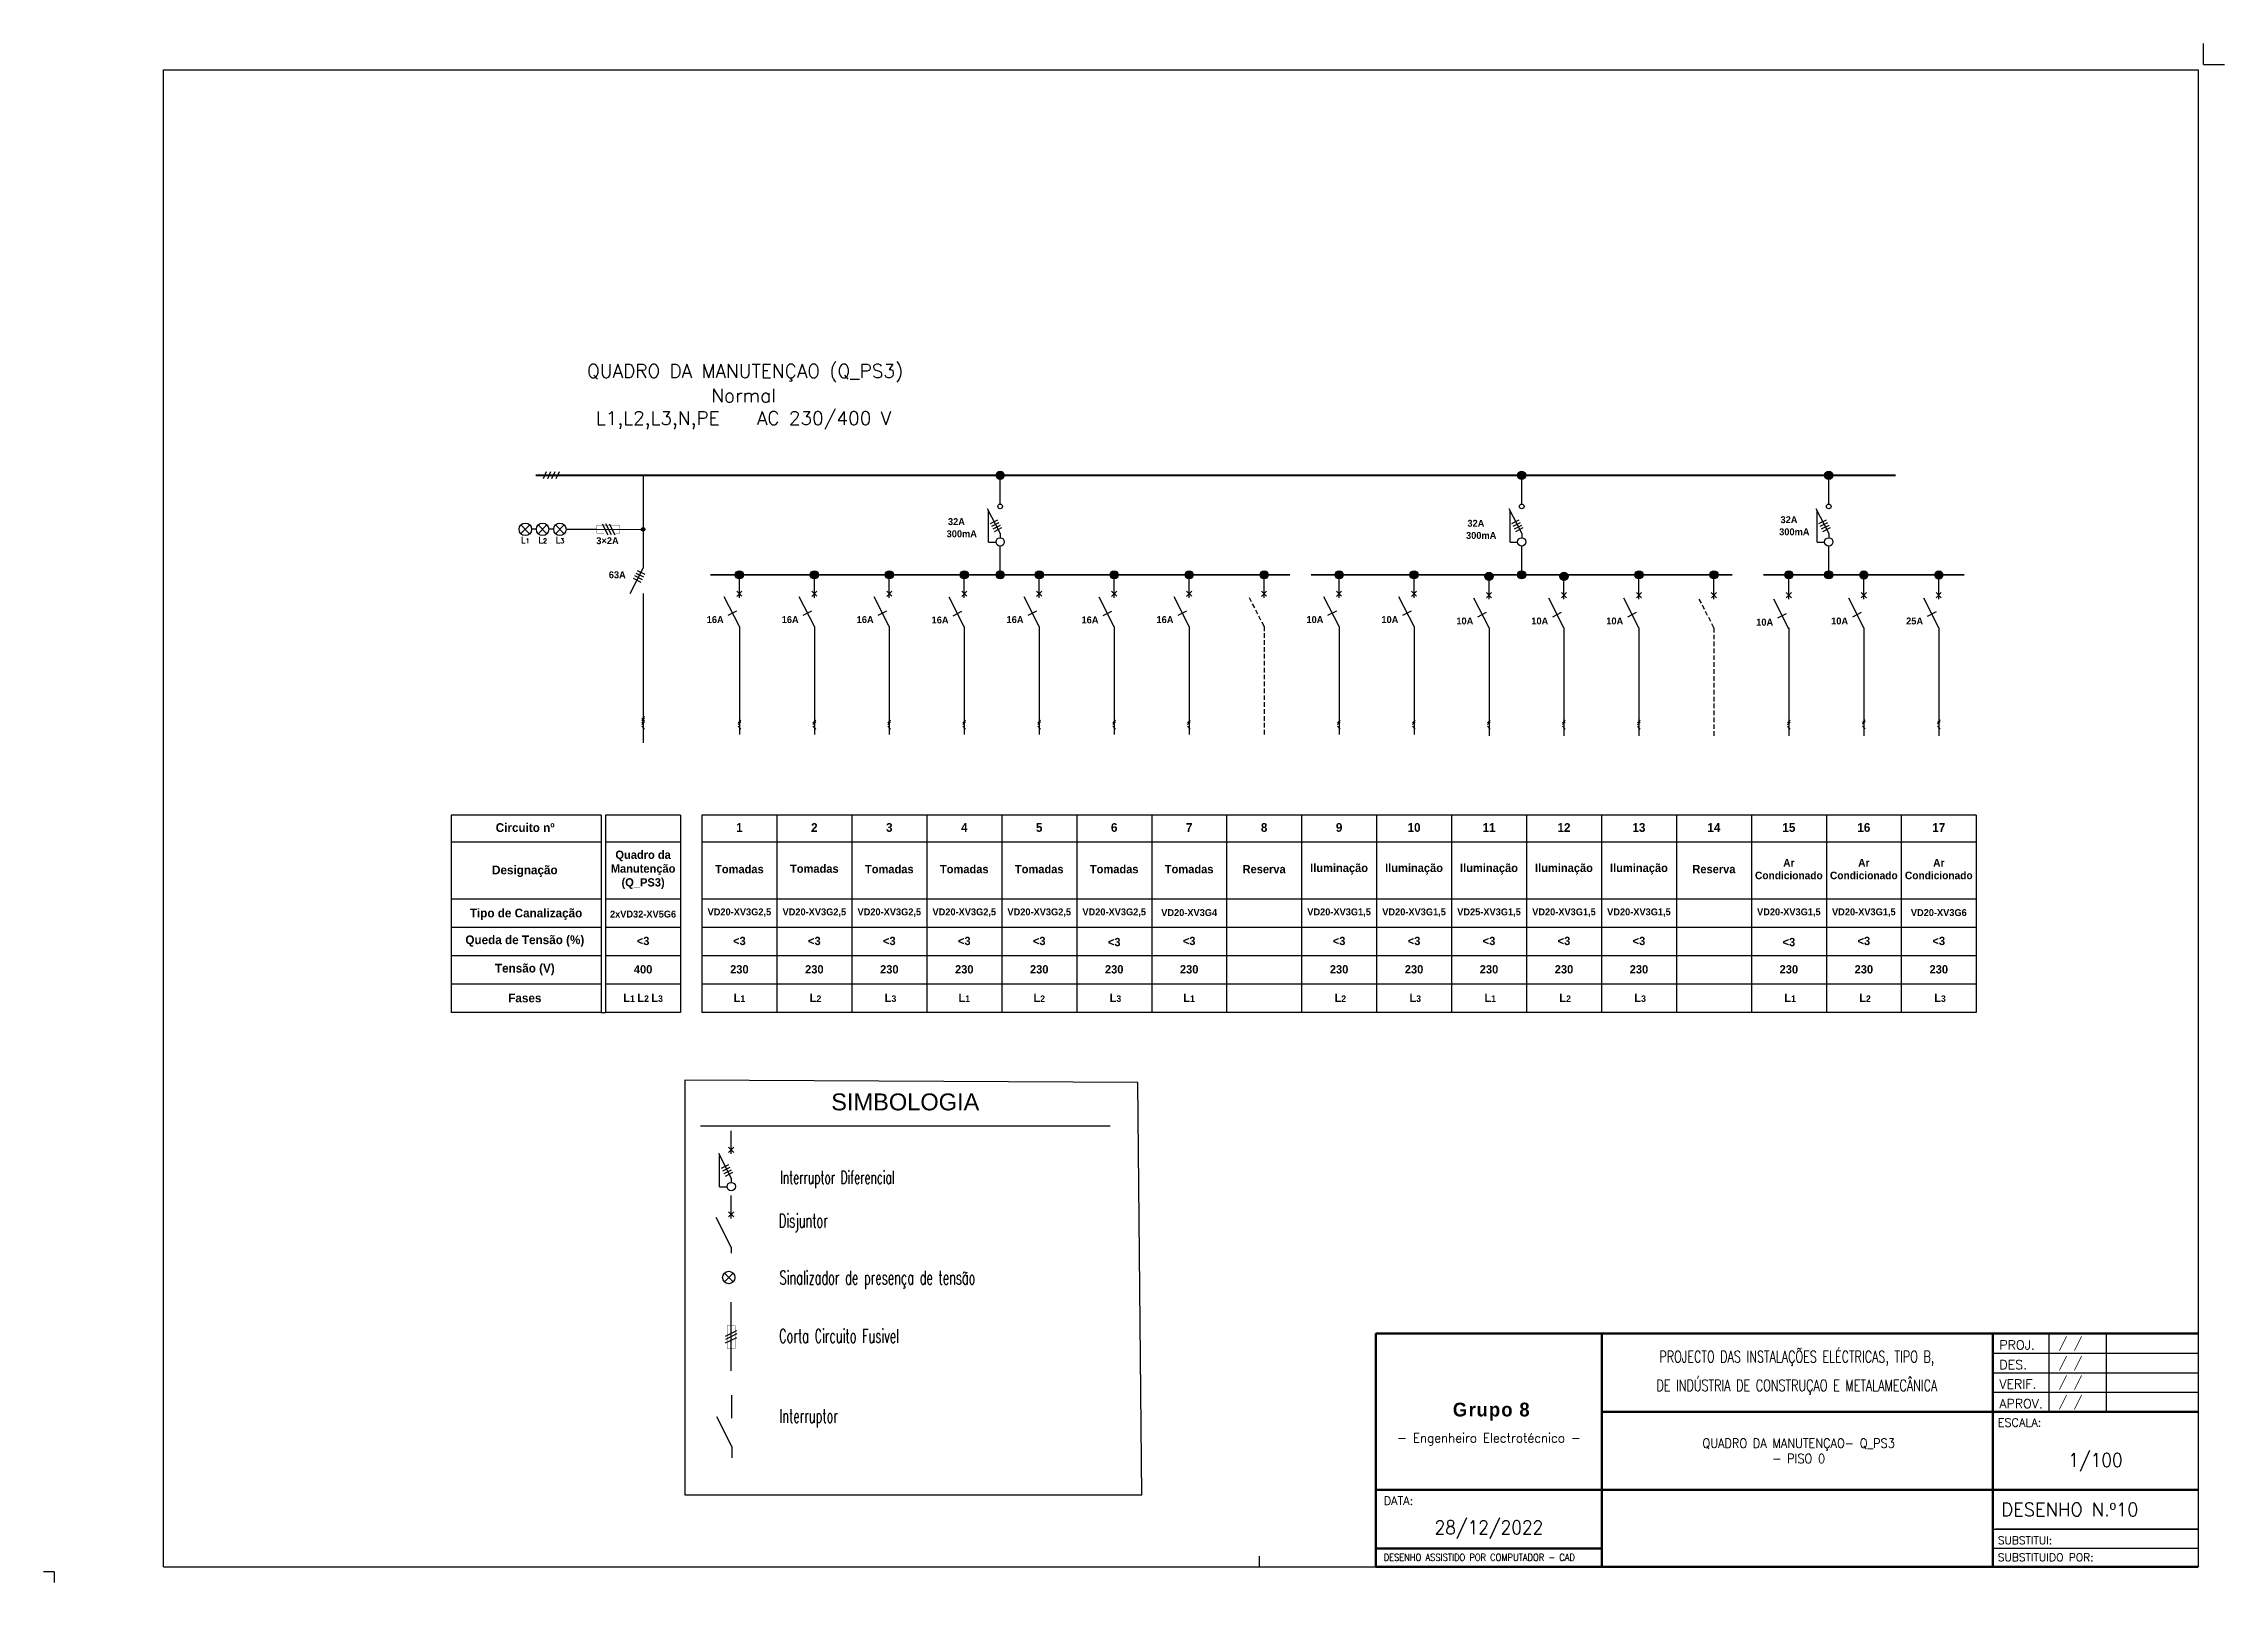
# Model space of a CAD drawing. Extents: x -8 to 729, y -363 to 534.
# Drawn here: x 504.9 to 599.7, y -111.2 to -44.3 of the extents above; entities that cross this region are included whole.
import ezdxf
from ezdxf.enums import TextEntityAlignment as Align

# ---------------------------------------------------------------- set-up
doc = ezdxf.new("R2010")
doc.units = 0
doc.header["$LTSCALE"] = 0.8
doc.header["$MEASUREMENT"] = 0
doc.linetypes.add('DASHED2', pattern=[0.375, 0.25, -0.125])
doc.linetypes.add('HIDDEN', pattern=[0.375, 0.25, -0.125])
doc.layers.get('0').update_dxf_attribs({"color": 3, "linetype": 'CONTINUOUS'})
for name, color, linetype in [('0_ligações', 10, 'CONTINUOUS'), ('Desenho base', 7, 'CONTINUOUS'), ('LEGENDA', 1, 'CONTINUOUS'), ('Quadros Eléctricos', 41, 'CONTINUOUS')]:
    doc.layers.add(name, color=color, linetype=linetype)
doc.styles.add('ARIAL', font='arial.ttf')
doc.styles.add('Century Gothic', font='GOTHICB.TTF')
doc.styles.add('PEN', font='ROMANS.SHX', dxfattribs={"width": 0.7, "height": 1})
doc.styles.add('ROMANS', font='romans', dxfattribs={"width": 0.9})
doc.styles.get("Standard").update_dxf_attribs({"font": 'ROMANS'})

msp = doc.modelspace()

# ---------------------------------------------------------------- texts
at = {"layer": '0_ligações', "color": 0, "style": 'PEN', "width": 0.6}
for s, p in [('Disjuntor', (536.828, -95.761)), ('Sinalizador de presença de tensão', (536.856, -98.238)), ('Corta Circuito Fusivel', (536.838, -100.775)), ('Interruptor', (536.851, -104.256))]:
    msp.add_text(s, height=0.6, dxfattribs=at).set_placement(p)
at = {"layer": 'Desenho base', "style": 'PEN', "width": 0.6}
msp.add_text('Interruptor Diferencial', height=0.56403, dxfattribs=at).set_placement((536.887, -93.859, 0.001))
at = {"layer": 'Desenho base', "lineweight": 20, "style": 'ROMANS'}
for s, height, p in [(' / /', 0.4, (592.208, -100.977)), (' / /', 0.4, (592.208, -101.827)), (' / /', 0.4, (592.208, -102.679)), (' / /', 0.4, (592.208, -103.529)), ('ESCALA:', 0.36, (589.831, -104.424)), ('DATA:', 0.36, (563.128, -107.824)), ('DESENHO N.º10 ', 0.57, (589.987, -108.31)), ('SUBSTITUI:', 0.34, (589.831, -109.535)), ('SUBSTITUIDO POR:', 0.34, (589.831, -110.275))]:
    msp.add_text(s, height=height, dxfattribs=at).set_placement(p)
at = {"layer": 'Desenho base', "linetype": 'Continuous', "lineweight": 20, "style": 'ROMANS'}
for s, p in [('PROJ.', (589.904, -101.068)), ('VERIF.', (589.904, -102.773)), ('DES.', (589.904, -101.925)), ('APROV.', (589.904, -103.621))]:
    msp.add_text(s, height=0.4, dxfattribs=at).set_placement(p)
at = {"layer": 'Desenho base', "lineweight": 20, "style": 'ROMANS', "width": 0.757635}
msp.add_text('DESENHO ASSISTIDO POR COMPUTADOR - CAD', height=0.304, dxfattribs=at).set_placement((563.128, -110.257), (571.442, -110.257), align=Align.FIT)
at = {"layer": 'Desenho base', "insert": (535.287, -60.163), "char_height": 0.58976, "width": 36.02981, "attachment_point": 5}
msp.add_mtext('\\A1;Normal\\PL1,L2,L3,N,PE    AC 230/400 V  ', dxfattribs=at)
at = {"layer": 'Desenho base', "attachment_point": 5, "style": 'Century Gothic'}
for s, insert, char_height, width in [('\\pxt0;Quadro da Manutenção (Q_PS3)', (530.922, -80.201, 0), 0.3603, 2.87315), ('\\pxt0;Tomadas ', (535.109, -80.173), 0.3603, 2.97487), ('\\pxt0;Tomadas ', (538.369, -80.154), 0.3603, 2.87315), ('\\pxt0;Tomadas ', (541.629, -80.173, 0), 0.3603, 2.87315), ('\\pxt0;Tomadas ', (544.889, -80.173, 0), 0.3603, 2.87315), ('\\pxt0;Tomadas ', (548.149, -80.173, 0), 0.3603, 2.87315), ('\\pxt0;Tomadas ', (551.409, -80.173, 0), 0.3603, 2.87315), ('\\pxt0;Tomadas ', (554.669, -80.173, 0), 0.3603, 2.87315), ('\\pxt0;Reserva', (557.929, -80.173, 0), 0.3603, 2.87315), ('\\pxt0;Iluminação', (561.189, -80.173, 0), 0.3603, 2.87315), ('\\pxt0;Iluminação', (564.449, -80.173, 0), 0.3603, 2.87315), ('\\pxt0;Iluminação', (567.709, -80.173, 0), 0.3603, 2.87315), ('\\pxt0;Iluminação', (570.969, -80.173, 0), 0.3603, 2.87315), ('\\pxt0;Iluminação', (574.229, -80.173, 0), 0.3603, 2.87315), ('\\pxt0;Reserva', (577.489, -80.173, 0), 0.3603, 2.87315), ('\\pxt0;Ar Condicionado', (580.749, -80.173, 0), 0.3303, 2.87315), ('\\pxt0;Ar Condicionado', (584.009, -80.173, 0), 0.3303, 2.87315), ('\\pxt0;{\\H0.91674x;Ar Condicionado}', (587.269, -80.173, 0), 0.3603, 2.87315)]:
    msp.add_mtext(s, dxfattribs=dict(at, insert=insert, char_height=char_height, width=width))
at = {"layer": 'Desenho base', "linetype": 'HIDDEN', "lineweight": 20, "insert": (581.097, -102.075), "char_height": 0.5, "width": 17.03517, "attachment_point": 5, "line_spacing_factor": 1.5, "style": 'ROMANS'}
msp.add_mtext('\\pxt28;{\\W0.71;PROJECTO DAS INSTALAÇÕES ELÉCTRICAS, TIPO B,\\PDE INDÚSTRIA DE CONSTRUÇAO E METALAMECÂNICA}', dxfattribs=at)
at = {"layer": 'Desenho base', "lineweight": 20, "insert": (567.704, -104.312), "char_height": 1, "attachment_point": 5}
msp.add_mtext_dynamic_manual_height_columns('{\\fVivaldi|b1|i0|c0|p66;\\H0.6x;\\T1.1;\\C7; Grupo 8\\H1.66667x;\\P\\Fromans|c0;\\H0.2x;\\T1;\\P\\H2x;\\W0.95;- Engenheiro Electrotécnico -}', width=9.81896, gutter_width=2, heights=[0], dxfattribs=at)
at = {"layer": 'Desenho base', "lineweight": 20, "attachment_point": 5, "style": 'ROMANS'}
for s, insert, char_height, width in [('\\pxt23;QUADRO DA MANUTENÇAO- Q_PS3  \\P- PISO 0', (581.174, -105.475), 0.4, 16.6992), ('1/100', (594.084, -105.97), 0.6, 8.94), ('28/12/2022', (567.704, -108.904), 0.6, 9.82)]:
    msp.add_mtext(s, dxfattribs=dict(at, insert=insert, char_height=char_height, width=width))
at = {"layer": 'LEGENDA', "color": 1, "style": 'ARIAL'}
msp.add_text('SIMBOLOGIA', height=0.7343, dxfattribs=at).set_placement((542.323, -90.297, 0.001), align=Align.MIDDLE_CENTER)
at = {"layer": 'Quadros Eléctricos', "color": 7, "style": 'Century Gothic'}
for s, p in [('300mA', (544.121, -65.736, 0)), ('32A', (544.18, -65.207, 0)), ('32A', (566.769, -65.28, 0)), ('300mA', (580.327, -65.651, 0)), ('32A', (580.386, -65.123, 0)), ('300mA', (566.71, -65.808, 0)), ('63A', (529.43, -67.521, 0)), ('16A', (533.689, -69.469, 0)), ('16A', (536.949, -69.469)), ('16A', (540.209, -69.469)), ('16A', (543.469, -69.485)), ('16A', (546.729, -69.469)), ('16A', (549.989, -69.483, 0)), ('16A', (553.249, -69.469, 0)), ('10A', (559.769, -69.469, 0)), ('10A', (563.029, -69.469, 0)), ('10A', (566.289, -69.529, 0)), ('10A', (569.549, -69.529, 0)), ('10A', (572.809, -69.529, 0)), ('10A', (582.589, -69.529, 0)), ('25A', (585.849, -69.529, 0)), ('10A', (579.329, -69.581, 0))]:
    msp.add_text(s, height=0.3005, dxfattribs=at).set_placement(p)
msp.add_text('3×2A', height=0.3005, rotation=359.95717, dxfattribs=at).set_placement((528.887, -66.037))
at = {"layer": 'Quadros Eléctricos', "color": 6, "insert": (535.357, -58.603), "char_height": 0.58976, "width": 36.02981, "attachment_point": 5}
msp.add_mtext('QUADRO DA MANUTENÇAO (Q_PS3)   ', dxfattribs=at)
at = {"layer": 'Quadros Eléctricos', "color": 7, "char_height": 0.27192, "width": 1.90389, "attachment_point": 5, "rotation": 359.95687}
for s, insert in [('L{\\H0.73671x;1}', (525.795, -65.855)), ('L{\\H0.73671x;2}', (526.559, -65.859)), ('L{\\H0.73671x;3}', (527.309, -65.856))]:
    msp.add_mtext(s, dxfattribs=dict(at, insert=insert))
at = {"layer": 'Quadros Eléctricos', "color": 6, "attachment_point": 5, "style": 'Century Gothic'}
for s, insert, char_height, width in [('Circuito nº', (525.792, -78.367), 0.3802, 5.15295), ('Designação', (525.779, -80.266), 0.3803, 1.7348), ('Tipo de Canalização', (525.832, -82.138, 0), 0.38031, 6.52019), ('Queda de Tensão (%)', (525.779, -83.303), 0.38031, 6.52019), ('Tensão (V)', (525.779, -84.537), 0.3803, 3.84782), ('Fases', (525.779, -85.778), 0.3803, 1.7348)]:
    msp.add_mtext(s, dxfattribs=dict(at, insert=insert, char_height=char_height, width=width))
at = {"layer": 'Quadros Eléctricos', "color": 7, "attachment_point": 5, "style": 'Century Gothic'}
for s, insert, char_height, width in [('1', (535.109, -78.363), 0.38, 1.7348), ('2', (538.369, -78.363), 0.38, 1.7348), ('3', (541.629, -78.363), 0.38, 1.7348), ('4', (544.889, -78.363), 0.38, 1.7348), ('5', (548.149, -78.363, 0), 0.38, 1.7348), ('6', (551.409, -78.363, 0), 0.38, 1.7348), ('7', (554.669, -78.363, 0), 0.38, 1.7348), ('8', (557.929, -78.363, 0), 0.38, 1.7348), ('9', (561.189, -78.363, 0), 0.38, 1.7348), ('10', (564.449, -78.363, 0), 0.3803, 1.7348), ('11', (567.709, -78.363, 0), 0.3803, 1.7348), ('12', (570.969, -78.363, 0), 0.3803, 1.7348), ('13', (574.229, -78.363, 0), 0.3803, 1.7348), ('14', (577.489, -78.363, 0), 0.3803, 1.7348), ('15', (580.749, -78.363, 0), 0.3803, 1.7348), ('16', (584.009, -78.363, 0), 0.3803, 1.7348), ('17', (587.269, -78.363, 0), 0.3803, 1.7348), ('2xVD32-XV5G6', (530.92, -82.13), 0.3, 2.12943), ('VD20-XV3G2,5', (535.109, -82.065, 0), 0.3, 2.12943), ('VD20-XV3G2,5', (538.369, -82.065, 0), 0.3, 2.12943), ('VD20-XV3G2,5', (541.629, -82.065, 0), 0.3, 2.12943), ('VD20-XV3G2,5', (544.889, -82.065, 0), 0.3, 2.12943), ('VD20-XV3G2,5', (548.149, -82.065, 0), 0.3, 2.12943), ('VD20-XV3G2,5', (551.409, -82.065, 0), 0.3, 2.12943), ('VD20-XV3G4', (554.669, -82.065, 0), 0.3, 2.12943), ('VD20-XV3G1,5', (561.189, -82.065, 0), 0.3, 2.12943), ('VD20-XV3G1,5', (564.449, -82.065, 0), 0.3, 2.12943), ('VD25-XV3G1,5', (567.709, -82.065, 0), 0.3, 2.12943), ('VD20-XV3G1,5', (570.969, -82.065, 0), 0.3, 2.12943), ('VD20-XV3G1,5', (574.229, -82.065, 0), 0.3, 2.12943), ('VD20-XV3G1,5', (580.749, -82.065, 0), 0.3, 2.12943), ('VD20-XV3G1,5', (584.009, -82.065, 0), 0.3, 2.12943), ('VD20-XV3G6', (587.269, -82.065, 0), 0.3, 2.12943), ('<3', (530.922, -83.299, 0), 0.3606, 2.12943), ('<3', (535.109, -83.299, 0), 0.3606, 2.12943), ('<3', (538.369, -83.299, 0), 0.3606, 2.12943), ('<3', (541.629, -83.299, 0), 0.3606, 2.12943), ('<3', (544.889, -83.299, 0), 0.3606, 2.12943), ('<3', (548.149, -83.299, 0), 0.3606, 2.12943), ('<3', (551.409, -83.347, 0), 0.3606, 2.12943), ('<3', (554.669, -83.299, 0), 0.3606, 2.12943), ('<3', (561.189, -83.299, 0), 0.3606, 2.12943), ('<3', (564.449, -83.299, 0), 0.3606, 2.12943), ('<3', (567.709, -83.299, 0), 0.3606, 2.12943), ('<3', (570.969, -83.299, 0), 0.3606, 2.12943), ('<3', (574.229, -83.299, 0), 0.3606, 2.12943), ('<3', (580.749, -83.347, 0), 0.3606, 2.12943), ('<3', (584.009, -83.299, 0), 0.3606, 2.12943), ('<3', (587.269, -83.299, 0), 0.3606, 2.12943), ('400', (530.922, -84.533), 0.3606, 2.12943), ('230', (535.109, -84.533, 0), 0.3606, 2.12943), ('230', (538.369, -84.533, 0), 0.3606, 2.12943), ('230', (541.629, -84.533), 0.3606, 2.12943), ('230', (544.889, -84.533), 0.3606, 2.12943), ('230', (548.149, -84.533), 0.3606, 2.12943), ('230', (551.409, -84.533, 0), 0.3606, 2.12943), ('230', (554.669, -84.533, 0), 0.3606, 2.12943), ('230', (561.189, -84.533, 0), 0.3606, 2.12943), ('230', (564.449, -84.533, 0), 0.3606, 2.12943), ('230', (567.709, -84.533, 0), 0.3606, 2.12943), ('230', (570.969, -84.533, 0), 0.3606, 2.12943), ('230', (574.229, -84.533, 0), 0.3606, 2.12943), ('230', (580.749, -84.533, 0), 0.3606, 2.12943), ('230', (584.009, -84.533, 0), 0.3606, 2.12943), ('230', (587.269, -84.533, 0), 0.3606, 2.12943), ('L{\\H0.77778x;1 }L{\\H0.77778x;2 }L{\\H0.77778x;3}', (530.922, -85.767), 0.36059, 2.12943), ('L{\\H0.77778x;1 }', (535.109, -85.767), 0.36059, 2.12943), ('{\\H0.77778x; }L{\\H0.77778x;2 }', (538.369, -85.767), 0.36059, 2.12943), ('{\\H0.77778x; }L{\\H0.77778x;3}', (541.629, -85.767), 0.36059, 2.12943), ('L{\\H0.77778x;1 }', (544.889, -85.767, 0), 0.36059, 2.12943), ('L{\\H0.77778x;2 }', (548.149, -85.767, 0), 0.36059, 2.12943), ('{\\H0.77778x; }L{\\H0.77778x;3}', (551.409, -85.767, 0), 0.36059, 2.12943), ('L{\\H0.77778x;1 \\H1x; }', (554.669, -85.767, 0), 0.36059, 2.12943), ('{\\H0.77778x; }L{\\H0.77778x;2}', (561.189, -85.767, 0), 0.36059, 2.12943), ('{\\H0.77778x; }L{\\H0.77778x;3}', (564.449, -85.767, 0), 0.36059, 2.12943), ('{\\H0.77778x; }L{\\H0.77778x;1}', (567.709, -85.767, 0), 0.36059, 2.12943), ('{\\H0.77778x; }L{\\H0.77778x;2}', (570.969, -85.767, 0), 0.36059, 2.12943), ('{\\H0.77778x; }L{\\H0.77778x;3}', (574.229, -85.767, 0), 0.36059, 2.12943), ('{\\H0.77778x; }L{\\H0.77778x;1}', (580.749, -85.767, 0), 0.36059, 2.12943), ('{\\H0.77778x; }L{\\H0.77778x;2}', (584.009, -85.767, 0), 0.36059, 2.12943), ('{\\H0.77778x; }L{\\H0.77778x;3}', (587.269, -85.767, 0), 0.36059, 2.12943)]:
    msp.add_mtext(s, dxfattribs=dict(at, insert=insert, char_height=char_height, width=width))

# ---------------------------------------------------------------- blocks, each defined once
blk = doc.blocks.new('Folha A3')
at = {"color": 0}
for p, q in [((412, 289), (412, 293)), ((412, 289), (416, 289)), ((21, 288), (411, 288)), ((21, 1), (21, 288)), ((411, 288), (411, 1)), ((0, 0), (-2, 0)), ((0, 0), (0, -2)), ((21, 1), (411, 1)), ((231, 3), (231, 1))]:
    blk.add_line(p, q, dxfattribs=at)

# ---------------------------------------------------------------- hatches: boundary and pattern name
at = {"layer": 'Quadros Eléctricos'}
for points in [[(546.45, -62.865, 1), (546.45, -63.221, 1)], [(569.131, -62.865, 1), (569.131, -63.221, 1)], [(582.484, -62.865, 1), (582.484, -63.221, 1)], [(530.841, -65.393, -1), (531.002, -65.393, -1)], [(535.109, -67.196, 1), (535.109, -67.552, 1)], [(538.369, -67.196, 1), (538.369, -67.552, 1)], [(541.629, -67.196, 1), (541.629, -67.552, 1)], [(544.889, -67.196, 1), (544.889, -67.552, 1)], [(546.45, -67.196, 1), (546.45, -67.552, 1)], [(548.149, -67.196, 1), (548.149, -67.552, 1)], [(551.41, -67.196, 1), (551.41, -67.552, 1)], [(554.67, -67.196, 1), (554.67, -67.552, 1)], [(557.93, -67.196, 1), (557.93, -67.552, 1)], [(561.19, -67.196, 1), (561.19, -67.552, 1)], [(564.45, -67.196, 1), (564.45, -67.552, 1)], [(567.71, -67.255, 1), (567.71, -67.611, 1)], [(569.131, -67.196, 1), (569.131, -67.552, 1)], [(570.97, -67.255, 1), (570.97, -67.611, 1)], [(574.23, -67.196, 1), (574.23, -67.552, 1)], [(577.49, -67.196, 1), (577.49, -67.552, 1)], [(580.75, -67.196, 1), (580.75, -67.552, 1)], [(582.483, -67.196, 1), (582.483, -67.552, 1)], [(584.01, -67.198, 1), (584.01, -67.554, 1)], [(587.27, -67.198, 1), (587.27, -67.554, 1)]]:
    msp.add_hatch(color=7, dxfattribs=at).paths.add_polyline_path(points)

# ---------------------------------------------------------------- linework, layer by layer
at = {"layer": 'Desenho base'}
for p, q in [((530.981, -73.534), (530.863, -73.652)), ((530.981, -73.611), (530.863, -73.729)), ((530.981, -73.688), (530.863, -73.806)), ((530.981, -73.765), (530.863, -73.883)), ((530.981, -74.078), (530.863, -73.96)), ((535.168, -73.688), (535.05, -73.806)), ((535.168, -73.765), (535.05, -73.883)), ((535.168, -74.078), (535.05, -73.96)), ((538.428, -73.688), (538.31, -73.806)), ((538.428, -73.765), (538.31, -73.883)), ((538.428, -74.078), (538.31, -73.96)), ((541.688, -73.688), (541.57, -73.806)), ((541.688, -73.765), (541.57, -73.883)), ((541.688, -74.078), (541.57, -73.96)), ((544.948, -73.688), (544.83, -73.806)), ((544.948, -73.765), (544.83, -73.883)), ((544.948, -74.078), (544.83, -73.96)), ((548.208, -73.688), (548.09, -73.806)), ((548.208, -73.765), (548.09, -73.883)), ((548.208, -74.078), (548.09, -73.96)), ((551.468, -73.688, 0), (551.35, -73.806, 0)), ((551.468, -73.765, 0), (551.35, -73.883, 0)), ((551.468, -74.078, 0), (551.35, -73.96, 0)), ((554.718, -73.688, 0), (554.6, -73.806, 0)), ((554.718, -73.765, 0), (554.6, -73.883, 0)), ((554.718, -74.078, 0), (554.6, -73.96, 0)), ((561.238, -73.688, 0), (561.12, -73.806, 0)), ((561.238, -73.765, 0), (561.12, -73.883, 0)), ((561.238, -74.078, 0), (561.12, -73.96, 0)), ((564.498, -73.688, 0), (564.38, -73.806, 0)), ((564.498, -73.765, 0), (564.38, -73.883, 0)), ((564.498, -74.078, 0), (564.38, -73.96, 0)), ((567.758, -73.688, 0), (567.64, -73.806, 0)), ((567.758, -73.765, 0), (567.64, -73.883, 0)), ((567.758, -74.078, 0), (567.64, -73.96, 0)), ((571.018, -73.688, 0), (570.9, -73.806, 0)), ((571.018, -73.765, 0), (570.9, -73.883, 0)), ((571.018, -74.078, 0), (570.9, -73.96, 0)), ((574.288, -73.698, 0), (574.17, -73.816, 0)), ((574.288, -73.775, 0), (574.17, -73.893, 0)), ((574.288, -74.088, 0), (574.17, -73.97, 0)), ((580.808, -73.698, 0), (580.69, -73.816, 0)), ((580.808, -73.775, 0), (580.69, -73.893, 0)), ((580.808, -74.088, 0), (580.69, -73.97, 0)), ((584.068, -73.678, 0), (583.95, -73.796, 0)), ((584.068, -73.755, 0), (583.95, -73.873, 0)), ((584.068, -74.068, 0), (583.95, -73.95, 0)), ((587.328, -73.678, 0), (587.21, -73.796, 0)), ((587.328, -73.755, 0), (587.21, -73.873, 0)), ((587.328, -74.068, 0), (587.21, -73.95, 0)), ((552.444, -89.451), (532.735, -89.35)), ((533.412, -91.336, 0.001), (551.235, -91.336, 0.001))]:
    msp.add_line(p, q, dxfattribs=at)
at = {"layer": 'Desenho base', "lineweight": 120}
for p, q in [((598.554, -100.375), (562.794, -100.375)), ((562.794, -100.375), (562.794, -110.515)), ((598.554, -110.515), (562.794, -110.515))]:
    msp.add_line(p, q, dxfattribs=at)
at = {"layer": 'Desenho base', "lineweight": 60}
for p, q in [((572.614, -100.375), (572.614, -110.515)), ((589.614, -100.375), (589.614, -110.515)), ((572.614, -103.775), (598.554, -103.775)), ((562.794, -107.175), (598.554, -107.175)), ((572.614, -109.725), (562.794, -109.725))]:
    msp.add_line(p, q, dxfattribs=at)
at = {"layer": 'Desenho base', "lineweight": 30}
for p, q in [((592.054, -100.375), (592.054, -103.775)), ((594.554, -100.375), (594.554, -103.775)), ((589.614, -101.225), (598.554, -101.225)), ((589.614, -102.075), (598.554, -102.075)), ((589.614, -102.927), (598.554, -102.927)), ((589.614, -108.875), (598.554, -108.875)), ((598.554, -108.875), (589.734, -108.875)), ((598.554, -109.725), (589.614, -109.725))]:
    msp.add_line(p, q, dxfattribs=at)
at = {"layer": 'Quadros Eléctricos', "color": 7, "ltscale": 10}
for p, q in [((526.711, -62.895), (526.574, -63.189)), ((526.896, -62.895), (526.759, -63.189)), ((527.082, -62.895), (526.944, -63.189)), ((527.267, -62.895), (527.129, -63.189))]:
    msp.add_line(p, q, dxfattribs=at)
at = {"layer": 'Quadros Eléctricos'}
for p, q in [((530.922, -63.043), (530.922, -67.086)), ((546.45, -64.296), (546.45, -63.043)), ((569.131, -64.296, 0), (569.131, -63.043, 0)), ((582.484, -64.296, 0), (582.484, -63.043, 0)), ((545.892, -64.484), (546.45, -65.579)), ((568.573, -64.484, 0), (569.131, -65.579, 0)), ((581.925, -64.484, 0), (582.483, -65.579, 0)), ((526.28, -65.39), (526.069, -65.39)), ((527.033, -65.391), (526.822, -65.391)), ((527.574, -65.391), (528.887, -65.39)), ((528.901, -65.39), (530.922, -65.393)), ((546.45, -65.579), (546.45, -65.76)), ((546.45, -66.806), (546.45, -66.121)), ((546.45, -67.374), (546.45, -66.121)), ((569.131, -65.579, 0), (569.131, -65.76, 0)), ((569.131, -66.806, 0), (569.131, -66.121, 0)), ((569.131, -67.374, 0), (569.131, -66.121, 0)), ((582.483, -65.579, 0), (582.483, -65.76, 0)), ((582.483, -66.806, 0), (582.483, -66.121, 0)), ((582.483, -67.374, 0), (582.483, -66.121, 0)), ((530.365, -68.179), (530.922, -67.086)), ((530.922, -66.543), (530.922, -67.086)), ((530.922, -68.179), (530.922, -74.673)), ((535.109, -68.373, 0), (535.109, -67.374, 0)), ((544.889, -67.374), (535.109, -67.374, 0)), ((538.369, -68.373), (538.369, -67.374)), ((541.629, -68.373), (541.629, -67.374)), ((544.889, -68.373), (544.889, -67.374)), ((544.889, -68.373), (544.889, -68.108)), ((548.149, -68.373), (548.149, -67.374)), ((548.149, -68.373), (548.149, -68.108)), ((551.409, -68.373, 0), (551.409, -67.374, 0)), ((554.669, -68.373, 0), (554.669, -67.374, 0)), ((557.929, -68.373, 0), (557.929, -67.374, 0)), ((561.189, -68.373, 0), (561.189, -67.374, 0)), ((561.189, -68.373, 0), (561.189, -68.108, 0)), ((564.449, -68.373, 0), (564.449, -67.374, 0)), ((564.449, -68.373, 0), (564.449, -68.108, 0)), ((567.709, -68.433, 0), (567.709, -67.433, 0)), ((570.969, -68.433, 0), (570.969, -67.433, 0)), ((574.229, -68.433, 0), (574.229, -67.433, 0)), ((577.489, -68.433, 0), (577.489, -67.433, 0)), ((577.489, -68.433, 0), (577.489, -68.167, 0)), ((580.749, -68.433, 0), (580.749, -67.433, 0)), ((580.749, -68.433, 0), (580.749, -68.167, 0)), ((584.009, -68.433, 0), (584.009, -67.433, 0)), ((587.269, -68.433, 0), (587.269, -67.433, 0)), ((535.109, -69.615, 0), (534.452, -68.325, 0)), ((538.369, -69.615), (537.712, -68.325)), ((541.629, -69.615), (540.972, -68.325)), ((544.889, -69.631), (544.232, -68.34)), ((548.149, -69.615), (547.492, -68.325)), ((551.409, -69.629, 0), (550.752, -68.338, 0)), ((554.669, -69.615, 0), (554.012, -68.325, 0)), ((561.189, -69.615, 0), (560.532, -68.325, 0)), ((564.449, -69.615, 0), (563.792, -68.325, 0)), ((564.449, -69.615, 0), (563.792, -68.325, 0)), ((567.709, -69.675, 0), (567.052, -68.384, 0)), ((570.969, -69.675, 0), (570.312, -68.384, 0)), ((574.229, -69.675, 0), (573.572, -68.384, 0)), ((580.749, -69.727, 0), (580.092, -68.436, 0)), ((584.009, -69.675, 0), (583.352, -68.384, 0)), ((587.269, -69.675, 0), (586.612, -68.384, 0)), ((535.109, -69.615, 0), (535.109, -74.31, 0)), ((538.369, -69.615), (538.369, -74.31)), ((541.629, -69.615), (541.629, -74.31)), ((544.889, -69.615), (544.889, -74.31)), ((548.149, -69.615), (548.149, -74.31)), ((551.409, -69.615, 0), (551.409, -74.31, 0)), ((554.669, -69.615, 0), (554.669, -74.31, 0)), ((561.189, -69.615, 0), (561.189, -74.31, 0)), ((564.449, -69.615, 0), (564.449, -74.31, 0)), ((567.709, -69.675, 0), (567.709, -74.369, 0)), ((570.969, -69.675, 0), (570.969, -74.369, 0)), ((574.229, -69.675, 0), (574.229, -74.369, 0)), ((580.749, -69.675, 0), (580.749, -74.369, 0)), ((584.009, -69.675, 0), (584.009, -74.369, 0)), ((587.269, -69.675, 0), (587.269, -74.369, 0)), ((529.092, -77.827), (522.572, -77.827)), ((522.572, -77.827), (522.572, -86.408)), ((529.092, -77.827), (529.092, -86.408)), ((532.552, -77.827, 0), (529.292, -77.827)), ((529.292, -77.827), (529.292, -86.408)), ((532.552, -77.827, 0), (532.552, -86.408)), ((536.739, -77.827), (533.479, -77.827)), ((533.479, -77.827), (533.479, -86.408, 0)), ((533.479, -77.827, 0), (533.479, -86.408, 0)), ((533.479, -77.827), (533.479, -86.408, 0)), ((536.739, -77.827), (536.739, -86.408)), ((539.999, -77.827), (536.739, -77.827)), ((536.739, -77.827), (536.739, -86.408)), ((536.739, -77.827), (536.739, -86.408)), ((536.739, -77.827), (536.739, -86.408)), ((539.999, -77.827), (539.999, -86.408)), ((543.259, -77.827), (539.999, -77.827)), ((539.999, -77.827), (539.999, -86.408)), ((539.999, -77.827), (539.999, -86.408)), ((539.999, -77.827), (539.999, -86.408)), ((543.259, -77.827), (543.259, -86.408)), ((546.519, -77.827), (543.259, -77.827)), ((543.259, -77.827), (543.259, -86.408)), ((543.259, -77.827), (543.259, -86.408)), ((543.259, -77.827), (543.259, -86.408)), ((546.519, -77.827, 0), (546.519, -86.408)), ((549.779, -77.827, 0), (546.519, -77.827, 0)), ((546.519, -77.827, 0), (546.519, -86.408, 0)), ((546.519, -77.827, 0), (546.519, -86.408)), ((546.519, -77.827, 0), (546.519, -86.408)), ((549.779, -77.827, 0), (549.779, -86.408, 0)), ((553.039, -77.827, 0), (549.779, -77.827, 0)), ((549.779, -77.827, 0), (549.779, -86.408, 0)), ((549.779, -77.827, 0), (549.779, -86.408, 0)), ((553.039, -77.827, 0), (553.039, -86.408, 0)), ((556.299, -77.827, 0), (553.039, -77.827, 0)), ((553.039, -77.827, 0), (553.039, -86.408, 0)), ((553.039, -77.827, 0), (553.039, -86.408, 0)), ((556.299, -77.827, 0), (556.299, -86.408, 0)), ((559.559, -77.827, 0), (556.299, -77.827, 0)), ((556.299, -77.827, 0), (556.299, -86.408, 0)), ((556.299, -77.827, 0), (556.299, -86.408, 0)), ((559.559, -77.827, 0), (559.559, -86.408, 0)), ((562.819, -77.827, 0), (559.559, -77.827, 0)), ((562.819, -77.827, 0), (562.819, -86.408, 0)), ((566.079, -77.827, 0), (562.819, -77.827, 0)), ((562.819, -77.827, 0), (562.819, -86.408, 0)), ((562.819, -77.827, 0), (562.819, -86.408, 0)), ((562.819, -77.827, 0), (562.819, -86.408, 0)), ((566.079, -77.827, 0), (566.079, -86.408, 0)), ((569.339, -77.827, 0), (566.079, -77.827, 0)), ((566.079, -77.827, 0), (566.079, -86.408, 0)), ((566.079, -77.827, 0), (566.079, -86.408, 0)), ((569.339, -77.827, 0), (569.339, -86.408, 0)), ((572.599, -77.827, 0), (569.339, -77.827, 0)), ((569.339, -77.827, 0), (569.339, -86.408, 0)), ((569.339, -77.827, 0), (569.339, -86.408, 0)), ((569.339, -77.827, 0), (569.339, -86.408, 0)), ((572.599, -77.827, 0), (572.599, -86.408, 0)), ((575.859, -77.827, 0), (572.599, -77.827, 0)), ((572.599, -77.827, 0), (572.599, -86.408, 0)), ((572.599, -77.827, 0), (572.599, -86.408, 0)), ((575.859, -77.827, 0), (575.859, -86.408, 0)), ((579.119, -77.827, 0), (575.859, -77.827, 0)), ((575.859, -77.827, 0), (575.859, -86.408, 0)), ((575.859, -77.827, 0), (575.859, -86.408, 0)), ((575.859, -77.827, 0), (575.859, -86.408, 0)), ((579.119, -77.827, 0), (579.119, -86.408, 0)), ((582.379, -77.827, 0), (579.119, -77.827, 0)), ((579.119, -77.827, 0), (579.119, -86.408, 0)), ((582.379, -77.827, 0), (582.379, -86.408, 0)), ((585.639, -77.827, 0), (582.379, -77.827, 0)), ((582.379, -77.827, 0), (582.379, -86.408, 0)), ((582.379, -77.827, 0), (582.379, -86.408, 0)), ((582.379, -77.827, 0), (582.379, -86.408, 0)), ((585.639, -77.827, 0), (585.639, -86.408, 0)), ((588.899, -77.827, 0), (585.639, -77.827, 0)), ((585.639, -77.827, 0), (585.639, -86.408, 0)), ((588.899, -77.827, 0), (588.899, -86.408, 0)), ((529.092, -79.004), (522.572, -79.004)), ((532.552, -79.004), (529.292, -79.004)), ((536.739, -79.004), (533.479, -79.004)), ((539.999, -79.004), (536.739, -79.004)), ((543.259, -79.004), (539.999, -79.004)), ((546.519, -79.004), (543.259, -79.004)), ((549.779, -79.004, 0), (546.519, -79.004, 0)), ((553.039, -79.004, 0), (549.779, -79.004, 0)), ((556.299, -79.004, 0), (553.039, -79.004, 0)), ((559.559, -79.004, 0), (556.299, -79.004, 0)), ((562.819, -79.004, 0), (559.559, -79.004, 0)), ((566.079, -79.004, 0), (562.819, -79.004, 0)), ((569.339, -79.004, 0), (566.079, -79.004, 0)), ((572.599, -79.004, 0), (569.339, -79.004, 0)), ((575.859, -79.004, 0), (572.599, -79.004, 0)), ((579.119, -79.004, 0), (575.859, -79.004, 0)), ((582.379, -79.004, 0), (579.119, -79.004, 0)), ((585.639, -79.004, 0), (582.379, -79.004, 0)), ((588.899, -79.004, 0), (585.639, -79.004, 0)), ((529.092, -81.472), (522.572, -81.472)), ((532.552, -81.472), (529.292, -81.472)), ((536.739, -81.472), (533.479, -81.472)), ((539.999, -81.472), (536.739, -81.472)), ((543.259, -81.472), (539.999, -81.472)), ((546.519, -81.472), (543.259, -81.472)), ((549.779, -81.472, 0), (546.519, -81.472, 0)), ((553.039, -81.472, 0), (549.779, -81.472, 0)), ((556.299, -81.472, 0), (553.039, -81.472, 0)), ((559.559, -81.472, 0), (556.299, -81.472, 0)), ((562.819, -81.472, 0), (559.559, -81.472, 0)), ((566.079, -81.472, 0), (562.819, -81.472, 0)), ((569.339, -81.472, 0), (566.079, -81.472, 0)), ((572.599, -81.472, 0), (569.339, -81.472, 0)), ((575.859, -81.472, 0), (572.599, -81.472, 0)), ((579.119, -81.472, 0), (575.859, -81.472, 0)), ((582.379, -81.472, 0), (579.119, -81.472, 0)), ((585.639, -81.472, 0), (582.379, -81.472, 0)), ((588.899, -81.472, 0), (585.639, -81.472, 0)), ((529.092, -82.706), (522.572, -82.706)), ((532.552, -82.706), (529.292, -82.706)), ((536.739, -82.706), (533.479, -82.706)), ((539.999, -82.706), (536.739, -82.706)), ((543.259, -82.706), (539.999, -82.706)), ((546.519, -82.706), (543.259, -82.706)), ((549.779, -82.706, 0), (546.519, -82.706, 0)), ((553.039, -82.706, 0), (549.779, -82.706, 0)), ((556.299, -82.706, 0), (553.039, -82.706, 0)), ((559.559, -82.706, 0), (556.299, -82.706, 0)), ((562.819, -82.706, 0), (559.559, -82.706, 0)), ((566.079, -82.706, 0), (562.819, -82.706, 0)), ((569.339, -82.706, 0), (566.079, -82.706, 0)), ((572.599, -82.706, 0), (569.339, -82.706, 0)), ((575.859, -82.706, 0), (572.599, -82.706, 0)), ((579.119, -82.706, 0), (575.859, -82.706, 0)), ((582.379, -82.706, 0), (579.119, -82.706, 0)), ((585.639, -82.706, 0), (582.379, -82.706, 0)), ((588.899, -82.706, 0), (585.639, -82.706, 0)), ((529.092, -83.94), (522.572, -83.94)), ((532.552, -83.94), (529.292, -83.94)), ((536.739, -83.94), (533.479, -83.94)), ((539.999, -83.94), (536.739, -83.94)), ((543.259, -83.94), (539.999, -83.94)), ((546.519, -83.94), (543.259, -83.94)), ((549.779, -83.94, 0), (546.519, -83.94, 0)), ((553.039, -83.94, 0), (549.779, -83.94, 0)), ((556.299, -83.94, 0), (553.039, -83.94, 0)), ((559.559, -83.94, 0), (556.299, -83.94, 0)), ((562.819, -83.94, 0), (559.559, -83.94, 0)), ((566.079, -83.94, 0), (562.819, -83.94, 0)), ((569.339, -83.94, 0), (566.079, -83.94, 0)), ((572.599, -83.94, 0), (569.339, -83.94, 0)), ((575.859, -83.94, 0), (572.599, -83.94, 0)), ((579.119, -83.94, 0), (575.859, -83.94, 0)), ((582.379, -83.94, 0), (579.119, -83.94, 0)), ((585.639, -83.94, 0), (582.379, -83.94, 0)), ((588.899, -83.94, 0), (585.639, -83.94, 0)), ((529.092, -85.174), (522.572, -85.174)), ((532.552, -85.174), (529.292, -85.174)), ((536.739, -85.174, 0), (533.479, -85.174, 0)), ((539.999, -85.174), (536.739, -85.174)), ((543.259, -85.174), (539.999, -85.174)), ((546.519, -85.174), (543.259, -85.174)), ((549.779, -85.174, 0), (546.519, -85.174, 0)), ((553.039, -85.174, 0), (549.779, -85.174, 0)), ((556.299, -85.174, 0), (553.039, -85.174, 0)), ((559.559, -85.174, 0), (556.299, -85.174, 0)), ((562.819, -85.174, 0), (559.559, -85.174, 0)), ((566.079, -85.174, 0), (562.819, -85.174, 0)), ((569.339, -85.174, 0), (566.079, -85.174, 0)), ((572.599, -85.174, 0), (569.339, -85.174, 0)), ((575.859, -85.174, 0), (572.599, -85.174, 0)), ((579.119, -85.174, 0), (575.859, -85.174, 0)), ((582.379, -85.174, 0), (579.119, -85.174, 0)), ((585.639, -85.174, 0), (582.379, -85.174, 0)), ((588.899, -85.174, 0), (585.639, -85.174, 0)), ((529.092, -86.408), (522.572, -86.408)), ((529.092, -86.408), (529.292, -86.408)), ((532.552, -86.408), (529.292, -86.408)), ((536.739, -86.408, 0), (533.479, -86.408, 0)), ((539.999, -86.408), (536.739, -86.408)), ((543.259, -86.408), (539.999, -86.408)), ((546.519, -86.408), (543.259, -86.408)), ((549.779, -86.408, 0), (546.519, -86.408, 0)), ((553.039, -86.408, 0), (549.779, -86.408, 0)), ((556.299, -86.408, 0), (553.039, -86.408, 0)), ((559.559, -86.408, 0), (556.299, -86.408, 0)), ((562.819, -86.408, 0), (559.559, -86.408, 0)), ((566.079, -86.408, 0), (562.819, -86.408, 0)), ((569.339, -86.408, 0), (566.079, -86.408, 0)), ((572.599, -86.408, 0), (569.339, -86.408, 0)), ((575.859, -86.408, 0), (572.599, -86.408, 0)), ((579.119, -86.408, 0), (575.859, -86.408, 0)), ((582.379, -86.408, 0), (579.119, -86.408, 0)), ((585.639, -86.408, 0), (582.379, -86.408, 0)), ((588.899, -86.408, 0), (585.639, -86.408, 0)), ((534.754, -92.558), (534.754, -91.559)), ((534.197, -92.524), (534.754, -93.619)), ((534.754, -93.619), (534.754, -93.8)), ((534.753, -95.369), (534.753, -94.37)), ((534.753, -96.611), (534.096, -95.321)), ((534.753, -96.611), (534.753, -96.881)), ((534.75, -101.998), (534.754, -99.008)), ((534.787, -104.048), (534.787, -103.049)), ((534.787, -105.29), (534.13, -104)), ((534.787, -105.29), (534.787, -105.78))]:
    msp.add_line(p, q, dxfattribs=at)
at = {"layer": 'Quadros Eléctricos', "color": 7}
for p, q in [((525.989, -65.582), (525.607, -65.198)), ((525.99, -65.198), (525.607, -65.581)), ((526.742, -65.582), (526.36, -65.198)), ((526.742, -65.199), (526.36, -65.582)), ((527.495, -65.199), (527.112, -65.582)), ((527.495, -65.583), (527.113, -65.199)), ((529.146, -65.15), (529.393, -65.635)), ((529.545, -65.634), (529.298, -65.149)), ((529.45, -65.148), (529.697, -65.633)), ((545.943, -65.956), (545.943, -64.599)), ((546.025, -65.142), (546.346, -64.978)), ((546.083, -65.256), (546.404, -65.092)), ((546.141, -65.37), (546.462, -65.206)), ((546.198, -65.484), (546.52, -65.32)), ((568.624, -65.956, 0), (568.624, -64.599, 0)), ((568.706, -65.142, 0), (569.027, -64.978, 0)), ((568.763, -65.256, 0), (569.085, -65.092, 0)), ((568.821, -65.37, 0), (569.143, -65.206, 0)), ((568.879, -65.484, 0), (569.201, -65.32, 0)), ((581.976, -65.956, 0), (581.976, -64.599, 0)), ((582.058, -65.142, 0), (582.379, -64.978, 0)), ((582.116, -65.256, 0), (582.437, -65.092, 0)), ((582.174, -65.37, 0), (582.495, -65.206, 0)), ((582.232, -65.484, 0), (582.553, -65.32, 0)), ((545.943, -65.956), (546.27, -65.956)), ((568.624, -65.956, 0), (568.951, -65.956, 0)), ((581.976, -65.956, 0), (582.303, -65.956, 0)), ((530.613, -67.294), (530.935, -67.457)), ((530.671, -67.18), (530.993, -67.344)), ((530.497, -67.521), (530.819, -67.685)), ((530.555, -67.407), (530.877, -67.571)), ((534.996, -68.083, 0), (535.218, -68.305, 0)), ((535.218, -68.086, 0), (534.997, -68.307, 0)), ((538.256, -68.083), (538.478, -68.305)), ((538.478, -68.086), (538.257, -68.307)), ((541.516, -68.083), (541.738, -68.305)), ((541.738, -68.086), (541.517, -68.307)), ((544.776, -68.083), (544.998, -68.305)), ((544.998, -68.086), (544.777, -68.307)), ((548.036, -68.083), (548.258, -68.305)), ((548.258, -68.086), (548.037, -68.307)), ((551.296, -68.083, 0), (551.519, -68.305, 0)), ((551.519, -68.086, 0), (551.298, -68.307, 0)), ((554.556, -68.083, 0), (554.779, -68.305, 0)), ((554.779, -68.086, 0), (554.558, -68.307, 0)), ((557.816, -68.083, 0), (558.039, -68.305, 0)), ((558.039, -68.086, 0), (557.818, -68.307, 0)), ((561.076, -68.083, 0), (561.299, -68.305, 0)), ((561.299, -68.086, 0), (561.078, -68.307, 0)), ((564.336, -68.083, 0), (564.559, -68.305, 0)), ((564.559, -68.086, 0), (564.338, -68.307, 0)), ((567.596, -68.142, 0), (567.819, -68.365, 0)), ((567.819, -68.146, 0), (567.598, -68.366, 0)), ((570.856, -68.142, 0), (571.079, -68.365, 0)), ((571.079, -68.146, 0), (570.858, -68.366, 0)), ((574.116, -68.142, 0), (574.339, -68.365, 0)), ((574.339, -68.146, 0), (574.118, -68.366, 0)), ((577.376, -68.142, 0), (577.599, -68.365, 0)), ((577.599, -68.146, 0), (577.378, -68.366, 0)), ((580.636, -68.142, 0), (580.859, -68.365, 0)), ((580.859, -68.146, 0), (580.638, -68.366, 0)), ((583.896, -68.142, 0), (584.119, -68.365, 0)), ((584.119, -68.146, 0), (583.898, -68.366, 0)), ((587.156, -68.142, 0), (587.379, -68.365, 0)), ((587.379, -68.146, 0), (587.158, -68.366, 0)), ((534.625, -69.132, 0), (535.003, -68.94, 0)), ((537.885, -69.132), (538.263, -68.94)), ((541.145, -69.132), (541.523, -68.94)), ((544.405, -69.148), (544.783, -68.955)), ((547.665, -69.132), (548.043, -68.94)), ((550.925, -69.146, 0), (551.304, -68.953, 0)), ((554.185, -69.132, 0), (554.564, -68.94, 0)), ((560.705, -69.132, 0), (561.084, -68.94, 0)), ((563.965, -69.132, 0), (564.344, -68.94, 0)), ((567.225, -69.192, 0), (567.604, -68.999, 0)), ((570.485, -69.192, 0), (570.864, -68.999, 0)), ((573.745, -69.192, 0), (574.124, -68.999, 0)), ((580.265, -69.244, 0), (580.644, -69.051, 0)), ((583.525, -69.192, 0), (583.904, -68.999, 0)), ((586.785, -69.165, 0), (587.164, -68.972, 0)), ((534.248, -93.996), (534.248, -92.639)), ((534.641, -92.268), (534.864, -92.491)), ((534.864, -92.272), (534.643, -92.492)), ((534.329, -93.182), (534.651, -93.018)), ((534.387, -93.296), (534.709, -93.132)), ((534.445, -93.41), (534.767, -93.246)), ((534.503, -93.524), (534.824, -93.36)), ((534.248, -93.996), (534.574, -93.996)), ((534.64, -95.079), (534.863, -95.301)), ((534.863, -95.082), (534.642, -95.303)), ((534.838, -98.125), (534.456, -97.742)), ((534.838, -97.742), (534.456, -98.125)), ((534.51, -100.479), (534.994, -100.233)), ((534.996, -100.385), (534.511, -100.631)), ((534.512, -100.783), (534.997, -100.537))]:
    msp.add_line(p, q, dxfattribs=at)
at = {"layer": 'Quadros Eléctricos', "linetype": 'DASHED2'}
for p, q in [((557.929, -69.615, 0), (557.272, -68.325, 0)), ((577.489, -69.675, 0), (576.832, -68.384, 0)), ((557.929, -69.615, 0), (557.929, -74.31, 0)), ((577.489, -69.675, 0), (577.489, -74.369, 0))]:
    msp.add_line(p, q, dxfattribs=at)
at = {"layer": 'Quadros Eléctricos', "color": 0}
for p, q in [((532.735, -89.35), (532.735, -107.39)), ((552.615, -107.39), (552.444, -89.451)), ((532.735, -107.39), (552.615, -107.39))]:
    msp.add_line(p, q, dxfattribs=at)
at = {"layer": 'Quadros Eléctricos', "color": 7, "const_width": 0.0801, "elevation": 0}
for points in [[(585.392, -63.043), (526.253, -63.043)], [(559.058, -67.374), (533.841, -67.374)], [(578.288, -67.374), (559.974, -67.374)], [(588.375, -67.374), (579.635, -67.374)]]:
    msp.add_lwpolyline(points, dxfattribs=at)
at = {"layer": 'Quadros Eléctricos', "color": 7}
for centre, radius in [((546.45, -63.043), 0.178), ((569.131, -63.043, 0), 0.178), ((582.484, -63.043, 0), 0.178), ((546.45, -64.398), 0.102), ((569.131, -64.398, 0), 0.102), ((582.483, -64.398, 0), 0.102), ((530.922, -65.393), 0.0802), ((546.45, -65.94), 0.18), ((569.131, -65.94, 0), 0.18), ((582.483, -65.94, 0), 0.18), ((535.109, -67.374, 0), 0.178), ((538.369, -67.374), 0.178), ((541.629, -67.374), 0.178), ((544.889, -67.374), 0.178), ((546.45, -67.374), 0.178), ((548.149, -67.374), 0.178), ((551.41, -67.374, 0), 0.178), ((554.67, -67.374, 0), 0.178), ((557.93, -67.374, 0), 0.178), ((561.19, -67.374, 0), 0.178), ((564.45, -67.374, 0), 0.178), ((567.71, -67.433, 0), 0.178), ((569.131, -67.374, 0), 0.178), ((570.97, -67.433, 0), 0.178), ((574.23, -67.374, 0), 0.178), ((577.49, -67.374, 0), 0.178), ((580.75, -67.374, 0), 0.178), ((582.483, -67.374, 0), 0.178), ((584.01, -67.376, 0), 0.178), ((587.27, -67.376, 0), 0.178), ((534.754, -93.98), 0.18)]:
    msp.add_circle(centre, radius, dxfattribs=at)
at = {"layer": 'Quadros Eléctricos'}
for centre in [(525.798, -65.39), (526.551, -65.39), (527.304, -65.391), (534.647, -97.934)]:
    msp.add_circle(centre, 0.271, dxfattribs=at)
at = {"layer": 'Quadros Eléctricos', "lineweight": 20}
for points in [[(528.887, -65.567), (528.901, -65.553), (528.887, -65.213), (528.901, -65.227)], [(528.894, -65.213), (528.894, -65.227), (529.92, -65.214), (529.907, -65.228)], [(529.92, -65.214), (529.907, -65.228), (529.92, -65.568), (529.906, -65.554)], [(529.92, -65.574), (529.907, -65.56), (528.888, -65.573), (528.901, -65.559)], [(534.575, -101.035), (534.589, -101.035), (534.576, -100.009), (534.589, -100.023)], [(534.576, -100.009), (534.589, -100.023), (534.929, -100.01), (534.916, -100.023)], [(534.935, -100.009, 0), (534.922, -100.023, 0), (534.935, -101.042, 0), (534.921, -101.028, 0)], [(534.928, -101.042), (534.915, -101.029), (534.575, -101.042), (534.589, -101.028)]]:
    msp.add_trace(points, dxfattribs=at)

# ---------------------------------------------------------------- block references
at = {"layer": 'Desenho base', "xscale": 0.2268822454281782, "yscale": 0.2268822454281782, "zscale": 0.2268822454281782}
msp.add_blockref('Folha A3', (505.306, -110.742), dxfattribs=at)

msp.set_redraw_order([(e.dxf.handle, doc.entitydb.next_handle()) for e in msp.query("TEXT MTEXT ATTDEF DIMENSION ARC_DIMENSION")])  # texts and dimensions are drawn at this point

doc.saveas('drawing.dxf')
